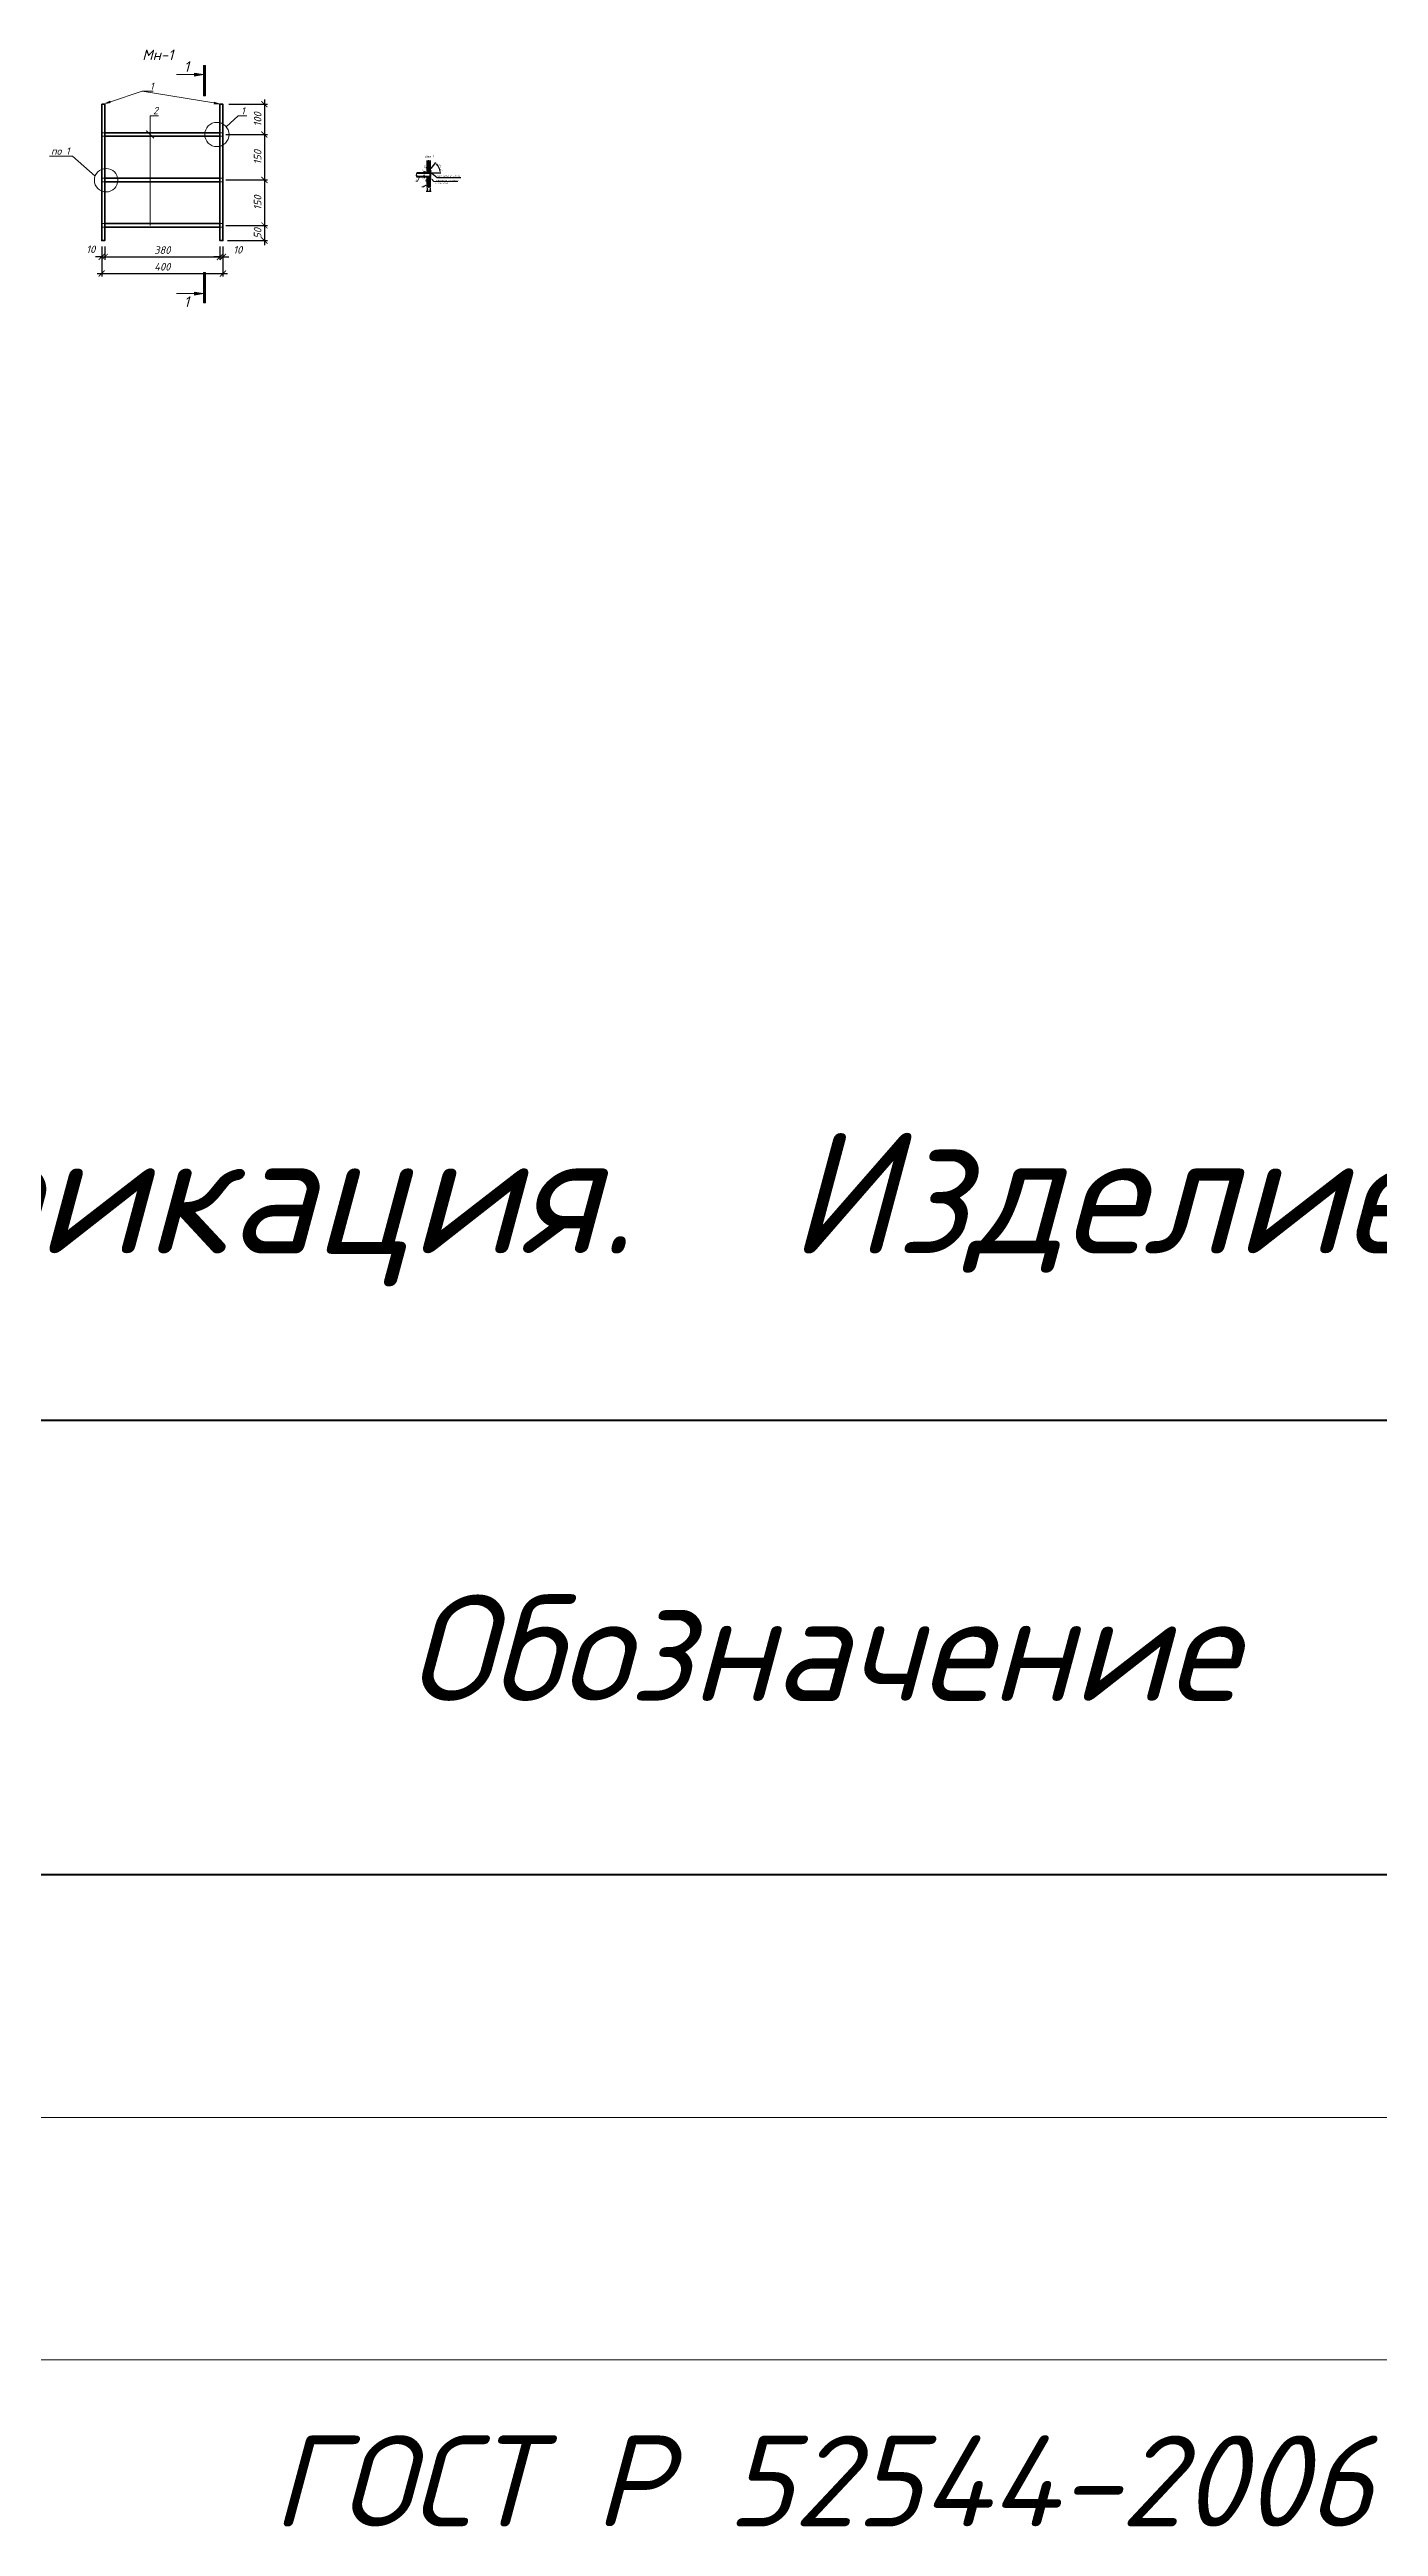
# Model space of a CAD drawing. Header units: millimetres. Extents: x 228418 to 313939, y -168000 to -150000.
# Drawn here: x 264605 to 268990, y -160510 to -152338 of the extents above; entities that cross this region are included whole.
import ezdxf
from ezdxf import colors
from ezdxf.entities.mleader import LeaderData, LeaderLine
from ezdxf.enums import TextEntityAlignment as Align
from ezdxf.math import Vec2, Vec3

# ---------------------------------------------------------------- set-up
doc = ezdxf.new("R2010")
doc.units = ezdxf.units.MM
doc.layers.get('0').update_dxf_attribs({"lineweight": 5})
doc.layers.get('Defpoints').update_dxf_attribs({"color": 1, "lineweight": 0})
for name, color, linetype, lineweight in [('#Dimensions', 7, 'Continuous', 9), ('k_ Арм. Каркасы', 1, 'Continuous', 35), ('k_ Арматура', 3, 'Continuous', 50), ('k_ Размеры', 7, 'Continuous', 15), ('k_ Рамка', 252, 'Continuous', 40), ('k_ Штриховка', 8, 'Continuous', 5), ('к_Сварка', 132, 'Continuous', 30)]:
    doc.layers.add(name, color=color, linetype=linetype, lineweight=lineweight)
doc.styles.get("Standard").update_dxf_attribs({"font": 'isocpeur.ttf'})
doc.styles.add('STEP PR', font='isocpeui.ttf')
doc.dimstyles.new('100!', dxfattribs={"dimscale": 100, "dimtxt": 2.5, "dimasz": 2, "dimexe": 1, "dimexo": 2, "dimgap": 0.7, "dimtad": 1, "dimdec": 4, "dimlfac": -1, "dimdsep": 46, "dimtxsty": 'Standard', "dimblk": 'ARCHTICK', "dimcen": 2, "dimdle": 1, "dimclrt": 1, "dimadec": 4, "dimazin": 0, "dimtfac": 1, "dimtdec": 4, "dimtofl": 0, "dimtmove": 1, "dimatfit": 3, "dimfxl": 1, "dimtolj": 1, "dimtzin": 0, "dimarcsym": 0})
doc.dimstyles.new('STEP PR', dxfattribs={"dimscale": 10, "dimtxt": 2.5, "dimasz": 2, "dimexe": 1, "dimexo": 2, "dimgap": 1, "dimtad": 1, "dimdec": 4, "dimlfac": -1, "dimtxsty": 'STEP PR', "dimblk": 'ARCHTICK', "dimcen": 2, "dimdle": 1.5, "dimclrt": 1, "dimadec": 0, "dimazin": 0, "dimtfac": 1, "dimtdec": 4, "dimtmove": 1, "dimatfit": 3, "dimldrblk": 'DOTSMALL', "dimfxl": 1, "dimtolj": 1, "dimtzin": 0, "dimarcsym": 0})

msp = doc.modelspace()

# ---------------------------------------------------------------- texts
at = {"layer": '#Dimensions', "lineweight": 13, "insert": (265920.68427, -152755.90223), "char_height": 5, "width": 94.8739161, "attachment_point": 5, "style": 'STEP PR'}
msp.add_mtext('ГОСТ 14098-91-T12-Рз ', dxfattribs=at)
at = {"color": 1, "insert": (265856.94222, -152692.25695), "char_height": 7, "attachment_point": 5, "style": 'STEP PR'}
msp.add_mtext('\\A1;узел 1', dxfattribs=at)
at = {"insert": (267154.57198, -160360.40385), "char_height": 300, "width": 6000, "attachment_point": 5, "style": 'STEP PR'}
msp.add_mtext('ГОСТ Р 52544-2006', dxfattribs=at)
at = {"layer": 'k_ Размеры', "insert": (264961.85403, -152355.87667), "char_height": 35, "attachment_point": 5, "style": 'STEP PR'}
msp.add_mtext('{\\fISOCPEUR|b1|i1|c204|p34;Мн-1}', dxfattribs=at)

# ---------------------------------------------------------------- blocks, each defined once
blk = doc.blocks.new('_None')
blk = doc.blocks.new('_ArchTick')
at = {"color": 0, "linetype": 'ByBlock', "const_width": 0.15}
blk.add_lwpolyline([(-0.5, -0.5), (0.5, 0.5)], dxfattribs=at)
blk = doc.blocks.new('*D52')
at = {"color": 0, "lineweight": -2, "transparency": 16777216}
for p, q in [((265850.7, -152728.9), (265846.7, -152728.9)), ((265850.7, -152739.1), (265850.7, -152726.9)), ((265850.7, -152728.9), (265852.7, -152728.9)), ((265852.7, -152739.1), (265852.7, -152726.9)), ((265852.7, -152728.9), (265856.7, -152728.9))]:
    blk.add_line(p, q, dxfattribs=at)
at = {"layer": 'Defpoints', "color": 0, "transparency": 16777216}
for p in [(265852.7, -152728.9), (265850.7, -152743.1), (265852.7, -152743.1)]:
    blk.add_point(p, dxfattribs=at)
at = {"color": 0, "lineweight": -2, "transparency": 16777216, "xscale": 4, "yscale": 4, "zscale": 4}
blk.add_blockref('_ArchTick', (265850.7, -152728.9), dxfattribs=at)
at = {"color": 0, "lineweight": -2, "transparency": 16777216, "xscale": 4, "yscale": 4, "zscale": 4, "rotation": 180}
blk.add_blockref('_ArchTick', (265852.7, -152728.9), dxfattribs=at)
at = {"color": 1, "transparency": 16777216, "insert": (265841.7, -152724.1), "char_height": 5, "attachment_point": 5, "style": 'STEP PR'}
blk.add_mtext('\\A1;2', dxfattribs=at)
blk = doc.blocks.new('_DotSmall')
at = {"color": 0, "linetype": 'ByBlock', "const_width": 0.5}
blk.add_lwpolyline([(-0.0625, 0, 1), (0.0625, 0, 1)], format="xyb", close=True, dxfattribs=at)
blk = doc.blocks.new('*D53')
at = {"color": 0, "lineweight": -2, "transparency": 16777216}
for p, q in [((265846.7, -152743.1), (265838.6, -152743.1)), ((265846.7, -152745.1), (265838.6, -152745.1)), ((265840.6, -152743.1), (265840.6, -152739.1)), ((265840.6, -152743.1), (265840.6, -152745.1)), ((265840.6, -152745.1), (265840.6, -152749.1))]:
    blk.add_line(p, q, dxfattribs=at)
at = {"layer": 'Defpoints', "color": 0, "transparency": 16777216}
for p in [(265840.6, -152745.1), (265850.7, -152743.1), (265850.7, -152745.1)]:
    blk.add_point(p, dxfattribs=at)
at = {"color": 0, "lineweight": -2, "transparency": 16777216, "xscale": 4, "yscale": 4, "zscale": 4}
for p, rotation in [((265840.6, -152743.1), 270), ((265840.6, -152745.1), 90)]:
    blk.add_blockref('_ArchTick', p, dxfattribs=dict(at, rotation=rotation))
at = {"color": 1, "transparency": 16777216, "insert": (265835.6, -152736.4), "char_height": 5, "attachment_point": 5, "rotation": 90, "style": 'STEP PR'}
blk.add_mtext('\\A1;2', dxfattribs=at)
blk = doc.blocks.new('*D54')
at = {"color": 0, "lineweight": -2, "transparency": 16777216}
for p, q in [((265850.7, -152772.6), (265846.7, -152772.6)), ((265850.7, -152763.1), (265850.7, -152774.6)), ((265850.7, -152772.6), (265852.7, -152772.6)), ((265852.7, -152768.6), (265852.7, -152770.6)), ((265852.7, -152772.6), (265856.7, -152772.6))]:
    blk.add_line(p, q, dxfattribs=at)
at = {"layer": 'Defpoints', "color": 0, "transparency": 16777216}
for p in [(265850.7, -152759.1), (265852.7, -152772.6), (265852.7, -152772.6)]:
    blk.add_point(p, dxfattribs=at)
at = {"color": 0, "lineweight": -2, "transparency": 16777216, "xscale": 4, "yscale": 4, "zscale": 4}
blk.add_blockref('_ArchTick', (265850.7, -152772.6), dxfattribs=at)
at = {"color": 0, "lineweight": -2, "transparency": 16777216, "xscale": 4, "yscale": 4, "zscale": 4, "rotation": 180}
blk.add_blockref('_ArchTick', (265852.7, -152772.6), dxfattribs=at)
at = {"color": 1, "transparency": 16777216, "insert": (265845.4, -152768.2), "char_height": 5, "attachment_point": 5, "style": 'STEP PR'}
blk.add_mtext('\\A1;2', dxfattribs=at)
blk = doc.blocks.new('*D55')
at = {"color": 0, "lineweight": -2, "transparency": 16777216}
for p, q in [((265846.7, -152757.1), (265838.6, -152757.1)), ((265846.7, -152759.1), (265838.6, -152759.1)), ((265840.6, -152757.1), (265840.6, -152753.1)), ((265840.6, -152757.1), (265840.6, -152759.1)), ((265840.6, -152759.1), (265840.6, -152763.1))]:
    blk.add_line(p, q, dxfattribs=at)
at = {"layer": 'Defpoints', "color": 0, "transparency": 16777216}
for p in [(265840.6, -152759.1), (265850.7, -152757.1), (265850.7, -152759.1)]:
    blk.add_point(p, dxfattribs=at)
at = {"color": 0, "lineweight": -2, "transparency": 16777216, "xscale": 4, "yscale": 4, "zscale": 4}
for p, rotation in [((265840.6, -152757.1), 270), ((265840.6, -152759.1), 90)]:
    blk.add_blockref('_ArchTick', p, dxfattribs=dict(at, rotation=rotation))
at = {"color": 1, "transparency": 16777216, "insert": (265835.9, -152765.5), "char_height": 5, "attachment_point": 5, "rotation": 90, "style": 'STEP PR'}
blk.add_mtext('\\A1;2', dxfattribs=at)
blk = doc.blocks.new('*D56')
at = {"color": 0, "lineweight": -2, "transparency": 16777216}
for p, q in [((265863.3, -152730.5), (265879.7, -152711)), ((265864.7, -152745.1), (265895.6, -152745.1))]:
    blk.add_line(p, q, dxfattribs=at)
blk.add_arc((265851, -152745.1), 42.5, 5.38922, 44.61078, dxfattribs=at)
at = {"color": 0, "transparency": 16777216}
for points in [[(265880.9, -152715.7), (265881.8, -152714.8), (265878.4, -152712.5)], [(265894.1, -152741.1), (265892.7, -152741.2), (265893.6, -152745.1)]]:
    blk.add_solid(points, dxfattribs=at)
at = {"layer": 'Defpoints', "color": 0, "transparency": 16777216}
for p in [(265860.7, -152733.6), (265891.8, -152732.9), (265816.8, -152745.1), (265852.7, -152743.1), (265860.7, -152745.1)]:
    blk.add_point(p, dxfattribs=at)
at = {"color": 1, "transparency": 16777216, "insert": (265893.7, -152725.2), "char_height": 5, "attachment_point": 5, "rotation": 295, "style": 'STEP PR'}
blk.add_mtext('\\A1;50° ±5°', dxfattribs=at)
blk = doc.blocks.new('*U30')
at = {"color": 0, "linetype": 'ByBlock', "lineweight": -2}
for p, q in [((2.75, 0), (3.0625, 1.25)), ((3.0625, 1.25), (3.6875, -1.25)), ((2.75, 0), (0, 0)), ((3.6875, -1.25), (4, 0)), ((6.75, 0), (4, 0))]:
    blk.add_line(p, q, dxfattribs=at)
blk = doc.blocks.new('*U28')
at = {"color": 0, "linetype": 'ByBlock', "lineweight": -2}
for p, q in [((2.75, 0), (3.0625, 1.25)), ((3.0625, 1.25), (3.6875, -1.25)), ((2.75, 0), (0, 0)), ((3.6875, -1.25), (4, 0)), ((6.75, 0), (4, 0))]:
    blk.add_line(p, q, dxfattribs=at)
blk = doc.blocks.new('*D57')
at = {"color": 0, "lineweight": -2, "transparency": 16777216}
for p, q in [((265847.7, -152805.2), (265863.7, -152805.2)), ((265850.7, -152795.9), (265850.7, -152807.2)), ((265860.7, -152795.9), (265860.7, -152807.2))]:
    blk.add_line(p, q, dxfattribs=at)
at = {"layer": 'Defpoints', "color": 0, "transparency": 16777216}
for p in [(265850.7, -152791.9), (265860.7, -152791.9), (265860.7, -152805.2)]:
    blk.add_point(p, dxfattribs=at)
at = {"color": 0, "lineweight": -2, "transparency": 16777216, "xscale": 4, "yscale": 4, "zscale": 4, "rotation": 180}
blk.add_blockref('_ArchTick', (265850.7, -152805.2), dxfattribs=at)
at = {"color": 0, "lineweight": -2, "transparency": 16777216, "xscale": 4, "yscale": 4, "zscale": 4}
blk.add_blockref('_ArchTick', (265860.7, -152805.2), dxfattribs=at)
at = {"color": 1, "transparency": 16777216, "insert": (265855.7, -152800.7), "char_height": 5, "attachment_point": 5, "style": 'STEP PR'}
blk.add_mtext('\\A1;10', dxfattribs=at)
blk = doc.blocks.new('*D65')
at = {"color": 0, "lineweight": -2, "transparency": 16777216}
for p, q in [((264776.7, -153022.6), (264756.7, -153022.6)), ((264776.7, -152988.6), (264776.7, -153032.6)), ((264776.7, -153022.6), (264786.7, -153022.6)), ((264786.7, -152988.6), (264786.7, -153032.6)), ((264786.7, -153022.6), (264806.7, -153022.6))]:
    blk.add_line(p, q, dxfattribs=at)
at = {"layer": 'Defpoints', "color": 0, "transparency": 16777216}
for p in [(264776.7, -152968.6), (264786.7, -152968.6), (264786.7, -153022.6)]:
    blk.add_point(p, dxfattribs=at)
at = {"color": 0, "lineweight": -2, "transparency": 16777216, "xscale": 20, "yscale": 20, "zscale": 20}
blk.add_blockref('_ArchTick', (264776.7, -153022.6), dxfattribs=at)
at = {"color": 0, "lineweight": -2, "transparency": 16777216, "xscale": 20, "yscale": 20, "zscale": 20, "rotation": 180}
blk.add_blockref('_ArchTick', (264786.7, -153022.6), dxfattribs=at)
at = {"color": 1, "transparency": 16777216, "insert": (264740.6, -152997.7), "char_height": 25, "attachment_point": 5, "style": 'STEP PR'}
blk.add_mtext('\\A1;10', dxfattribs=at)
blk = doc.blocks.new('*D66')
at = {"color": 0, "lineweight": -2, "transparency": 16777216}
for p, q in [((264771.7, -153022.6), (265181.7, -153022.6)), ((264786.7, -152988.6), (264786.7, -153032.6)), ((265166.7, -152988.6), (265166.7, -153032.6))]:
    blk.add_line(p, q, dxfattribs=at)
at = {"layer": 'Defpoints', "color": 0, "transparency": 16777216}
for p in [(264786.7, -152968.6), (265166.7, -152968.6), (265166.7, -153022.6)]:
    blk.add_point(p, dxfattribs=at)
at = {"color": 0, "lineweight": -2, "transparency": 16777216, "xscale": 20, "yscale": 20, "zscale": 20, "rotation": 180}
blk.add_blockref('_ArchTick', (264786.7, -153022.6), dxfattribs=at)
at = {"color": 0, "lineweight": -2, "transparency": 16777216, "xscale": 20, "yscale": 20, "zscale": 20}
blk.add_blockref('_ArchTick', (265166.7, -153022.6), dxfattribs=at)
at = {"color": 1, "transparency": 16777216, "insert": (264976.7, -153000.1), "char_height": 25, "attachment_point": 5, "style": 'STEP PR'}
blk.add_mtext('\\A1;380', dxfattribs=at)
blk = doc.blocks.new('*D67')
at = {"color": 0, "lineweight": -2, "transparency": 16777216}
for p, q in [((265166.7, -153022.6), (265146.7, -153022.6)), ((265166.7, -152988.6), (265166.7, -153032.6)), ((265166.7, -153022.6), (265176.7, -153022.6)), ((265176.7, -152988.6), (265176.7, -153032.6)), ((265176.7, -153022.6), (265196.7, -153022.6))]:
    blk.add_line(p, q, dxfattribs=at)
at = {"layer": 'Defpoints', "color": 0, "transparency": 16777216}
for p in [(265166.7, -152968.6), (265176.7, -152968.6), (265176.7, -153022.6)]:
    blk.add_point(p, dxfattribs=at)
at = {"color": 0, "lineweight": -2, "transparency": 16777216, "xscale": 20, "yscale": 20, "zscale": 20}
blk.add_blockref('_ArchTick', (265166.7, -153022.6), dxfattribs=at)
at = {"color": 0, "lineweight": -2, "transparency": 16777216, "xscale": 20, "yscale": 20, "zscale": 20, "rotation": 180}
blk.add_blockref('_ArchTick', (265176.7, -153022.6), dxfattribs=at)
at = {"color": 1, "transparency": 16777216, "insert": (265225.7, -152999.1), "char_height": 25, "attachment_point": 5, "style": 'STEP PR'}
blk.add_mtext('\\A1;10', dxfattribs=at)
blk = doc.blocks.new('*D68')
at = {"color": 0, "lineweight": -2, "transparency": 16777216}
for p, q in [((265196.7, -152518.6), (265323.6, -152518.6)), ((265313.6, -152503.6), (265313.6, -152633.6)), ((265186.7, -152618.6), (265323.6, -152618.6))]:
    blk.add_line(p, q, dxfattribs=at)
at = {"layer": 'Defpoints', "color": 0, "transparency": 16777216}
for p in [(265176.7, -152518.6), (265166.7, -152618.6), (265313.6, -152618.6)]:
    blk.add_point(p, dxfattribs=at)
at = {"color": 0, "lineweight": -2, "transparency": 16777216, "xscale": 20, "yscale": 20, "zscale": 20}
for p, rotation in [((265313.6, -152518.6), 90), ((265313.6, -152618.6), 270)]:
    blk.add_blockref('_ArchTick', p, dxfattribs=dict(at, rotation=rotation))
at = {"color": 1, "transparency": 16777216, "insert": (265291.1, -152568.6), "char_height": 25, "attachment_point": 5, "rotation": 90, "style": 'STEP PR'}
blk.add_mtext('\\A1;100', dxfattribs=at)
blk = doc.blocks.new('*D69')
at = {"color": 0, "lineweight": -2, "transparency": 16777216}
for p, q in [((265186.7, -152618.6), (265323.6, -152618.6)), ((265313.6, -152603.6), (265313.6, -152783.6)), ((265186.7, -152768.6), (265323.6, -152768.6))]:
    blk.add_line(p, q, dxfattribs=at)
at = {"layer": 'Defpoints', "color": 0, "transparency": 16777216}
for p in [(265166.7, -152618.6), (265166.7, -152768.6), (265313.6, -152768.6)]:
    blk.add_point(p, dxfattribs=at)
at = {"color": 0, "lineweight": -2, "transparency": 16777216, "xscale": 20, "yscale": 20, "zscale": 20}
for p, rotation in [((265313.6, -152618.6), 90), ((265313.6, -152768.6), 270)]:
    blk.add_blockref('_ArchTick', p, dxfattribs=dict(at, rotation=rotation))
at = {"color": 1, "transparency": 16777216, "insert": (265291.1, -152693.6), "char_height": 25, "attachment_point": 5, "rotation": 90, "style": 'STEP PR'}
blk.add_mtext('\\A1;150', dxfattribs=at)
blk = doc.blocks.new('*D70')
at = {"color": 0, "lineweight": -2, "transparency": 16777216}
for p, q in [((265186.7, -152768.6), (265323.6, -152768.6)), ((265313.6, -152753.6), (265313.6, -152933.6)), ((265186.7, -152918.6), (265323.6, -152918.6))]:
    blk.add_line(p, q, dxfattribs=at)
at = {"layer": 'Defpoints', "color": 0, "transparency": 16777216}
for p in [(265166.7, -152768.6), (265166.7, -152918.6), (265313.6, -152918.6)]:
    blk.add_point(p, dxfattribs=at)
at = {"color": 0, "lineweight": -2, "transparency": 16777216, "xscale": 20, "yscale": 20, "zscale": 20}
for p, rotation in [((265313.6, -152768.6), 90), ((265313.6, -152918.6), 270)]:
    blk.add_blockref('_ArchTick', p, dxfattribs=dict(at, rotation=rotation))
at = {"color": 1, "transparency": 16777216, "insert": (265291.1, -152843.6), "char_height": 25, "attachment_point": 5, "rotation": 90, "style": 'STEP PR'}
blk.add_mtext('\\A1;150', dxfattribs=at)
blk = doc.blocks.new('*D71')
at = {"color": 0, "lineweight": -2, "transparency": 16777216}
for p, q in [((265186.7, -152918.6), (265323.6, -152918.6)), ((265191.7, -152968.6), (265323.6, -152968.6)), ((265313.6, -152903.6), (265313.6, -152983.6))]:
    blk.add_line(p, q, dxfattribs=at)
at = {"layer": 'Defpoints', "color": 0, "transparency": 16777216}
for p in [(265166.7, -152918.6), (265171.7, -152968.6), (265313.6, -152968.6)]:
    blk.add_point(p, dxfattribs=at)
at = {"color": 0, "lineweight": -2, "transparency": 16777216, "xscale": 20, "yscale": 20, "zscale": 20}
for p, rotation in [((265313.6, -152918.6), 90), ((265313.6, -152968.6), 270)]:
    blk.add_blockref('_ArchTick', p, dxfattribs=dict(at, rotation=rotation))
at = {"color": 1, "transparency": 16777216, "insert": (265291.1, -152944.8), "char_height": 25, "attachment_point": 5, "rotation": 90, "style": 'STEP PR'}
blk.add_mtext('\\A1;50', dxfattribs=at)
blk = doc.blocks.new('*D72')
at = {"color": 0, "lineweight": -2, "transparency": 16777216}
for p, q in [((264776.7, -152988.6), (264776.7, -153087.6)), ((265176.7, -152988.6), (265176.7, -153087.6)), ((264761.7, -153077.6), (265191.7, -153077.6))]:
    blk.add_line(p, q, dxfattribs=at)
at = {"layer": 'Defpoints', "color": 0, "transparency": 16777216}
for p in [(264776.7, -152968.6), (265176.7, -152968.6), (265176.7, -153077.6)]:
    blk.add_point(p, dxfattribs=at)
at = {"color": 0, "lineweight": -2, "transparency": 16777216, "xscale": 20, "yscale": 20, "zscale": 20, "rotation": 180}
blk.add_blockref('_ArchTick', (264776.7, -153077.6), dxfattribs=at)
at = {"color": 0, "lineweight": -2, "transparency": 16777216, "xscale": 20, "yscale": 20, "zscale": 20}
blk.add_blockref('_ArchTick', (265176.7, -153077.6), dxfattribs=at)
at = {"color": 1, "transparency": 16777216, "insert": (264976.7, -153055.1), "char_height": 25, "attachment_point": 5, "style": 'STEP PR'}
blk.add_mtext('\\A1;400', dxfattribs=at)
blk = doc.blocks.new('Разрез')
at = {"linetype": 'ByBlock', "ltscale": 100}
h = blk.add_hatch(color=256, dxfattribs=at)
h.dxf.hatch_style = 1
h.paths.add_polyline_path([(-35, 0), (35, 0), (35, 1000), (-35, 1000)])
h = blk.add_hatch(color=256, dxfattribs=at)
h.dxf.hatch_style = 1
h.paths.add_polyline_path([(-335, 750), (-335, 700), (-335, 650), (-35, 700)])
for p, q in [((35, 1000), (-35, 1000)), ((-35, 1000), (-35, 0)), ((35, 0), (35, 1000)), ((-335, 750), (-335, 700)), ((-35, 700), (-335, 750)), ((-35, 700), (-335, 650)), ((-335, 650), (-335, 700)), ((-35, 0), (35, 0))]:
    blk.add_line(p, q, dxfattribs=at)
at = {"linetype": 'ByBlock', "ltscale": 100, "extrusion": (0, 1, 0), "elevation": 700}
blk.add_lwpolyline([(925, 0), (335, 0)], dxfattribs=at)
at = {"ltscale": 100, "style": 'STEP PR'}
blk.add_attdef('Nv', text='', height=350, dxfattribs=at).set_placement((-503, 790), align=Align.RIGHT)
blk = doc.blocks.new('*U49')
at = {"linetype": 'ByBlock', "ltscale": 100}
h = blk.add_hatch(color=256, dxfattribs=at)
h.dxf.hatch_style = 1
h.paths.add_polyline_path([(-35, -1000), (35, -1000), (35, 0), (-35, 0)])
h = blk.add_hatch(color=256, dxfattribs=at)
h.dxf.hatch_style = 1
h.paths.add_polyline_path([(-335, -750), (-335, -700), (-335, -650), (-35, -700)])
for p, q in [((-35, -1000), (-35, 0)), ((-35, 0), (35, 0)), ((35, 0), (35, -1000)), ((-35, -700), (-335, -650)), ((-335, -650), (-335, -700)), ((-335, -750), (-335, -700)), ((-35, -700), (-335, -750)), ((35, -1000), (-35, -1000))]:
    blk.add_line(p, q, dxfattribs=at)
at = {"linetype": 'ByBlock', "ltscale": 100, "extrusion": (0, -1, 0), "elevation": 700}
blk.add_lwpolyline([(-925, 0), (-335, 0)], dxfattribs=at)
at = {"ltscale": 100, "style": 'STEP PR'}
blk.add_attdef('Nv', text='', height=350, dxfattribs=at).set_placement((-503, -1140), align=Align.RIGHT)
blk = doc.blocks.new('*U18')
for p, q in [((-18500, -1500), (0, -1500)), ((-18500, -3000), (-18500, -1500)), ((-17000, -3000), (-17000, -1500)), ((-11000, -3000), (-11000, -1500)), ((-5000, -3000), (-5000, -1500)), ((-3500, -3000), (-3500, -1500)), ((-2000, -3000), (-2000, -1500)), ((0, -1500), (0, -3000)), ((0, -3000), (-18500, -3000)), ((-18500, -5400), (-18500, -3000)), ((-17000, -5400), (-17000, -3000)), ((-11000, -5400), (-11000, -3000)), ((-5000, -5400), (-5000, -3000)), ((-3500, -5400), (-3500, -3000)), ((-2000, -5400), (-2000, -3000)), ((0, -5400), (0, -3000))]:
    blk.add_line(p, q)
at = {"color": 8, "lineweight": 20}
for p, q in [((0, -3800), (-18500, -3800)), ((0, -4600), (-18500, -4600)), ((0, -5400), (-18500, -5400))]:
    blk.add_line(p, q, dxfattribs=at)
at = {"style": 'STEP PR'}
for s, p in [('Приме-', (-1000, -2021.2)), ('Масса', (-2750, -2021.2)), ('Поз.', (-17750, -2250)), ('Обозначение', (-14000, -2250)), ('Наименование', (-7750, -2250)), ('Кол.', (-4250, -2250)), ('ед.,кг', (-2750, -2613.4)), ('чание', (-1073.2, -2621.9))]:
    blk.add_text(s, height=350, dxfattribs=at).set_placement(p, align=Align.MIDDLE)
at = {"style": 'STEP PR', "flags": 8}
blk.add_attdef('СПЕЦИФИКАЦИЯ', (-18462.6, -949.7), '', height=400, dxfattribs=at)

# ---------------------------------------------------------------- dimensions: what is measured, and where the dimension line sits
for base, p1, p2, picture, middle in [((265313.58464, -152618.63545), (265176.71903, -152518.63545), (265166.71903, -152618.63545), '*D68', (265291.08464, -152568.63545)), ((265313.58464, -152768.63545), (265166.71903, -152618.63545), (265166.71903, -152768.63545), '*D69', (265291.08464, -152693.63545)), ((265313.58464, -152918.63545), (265166.71903, -152768.63545), (265166.71903, -152918.63545), '*D70', (265291.08464, -152843.63545))]:
    dim = msp.add_linear_dim(base=base, p1=p1, p2=p2, angle=90, dimstyle='STEP PR')
    dim.commit()
    dim.dimension.update_dxf_attribs({"geometry": picture, "text_midpoint": middle})
dim = msp.add_angular_dim_2l(base=(265891.79339, -152732.92995), line1=((265816.75307, -152745.13109), (265860.71692, -152745.13109)), line2=((265852.71692, -152743.13109), (265860.71692, -152733.59707)), text='<> ±5°', dimstyle='STEP PR', override={"dimscale": 2, "dimsah": 1})
dim.commit()
dim.dimension.update_dxf_attribs({"geometry": '*D56', "text_midpoint": (265893.67485, -152725.24954)})
for base, p1, p2, picture, middle in [((265840.63261, -152745.13109), (265850.71692, -152743.13109), (265850.71692, -152745.13109), '*D53', (265840.09246, -152736.36108)), ((265840.63261, -152759.13109), (265850.71692, -152757.13109), (265850.71692, -152759.13109), '*D55', (265840.39413, -152765.50316))]:
    dim = msp.add_linear_dim(base=base, p1=p1, p2=p2, angle=90, dimstyle='STEP PR', override={"dimscale": 2})
    dim.commit()
    dim.dimension.update_dxf_attribs({"geometry": picture, "text_midpoint": middle, "dimtype": 160})
for base, p1, p2, picture, middle in [((265852.71692, -152728.89185), (265850.71692, -152743.13109), (265852.71692, -152743.13109), '*D52', (265841.65152, -152728.61752)), ((265852.71692, -152772.60281), (265850.71692, -152759.13109), (265852.71692, -152772.60281), '*D54', (265845.39207, -152772.7126))]:
    dim = msp.add_linear_dim(base=base, p1=p1, p2=p2, dimstyle='STEP PR', override={"dimscale": 2})
    dim.commit()
    dim.dimension.update_dxf_attribs({"geometry": picture, "text_midpoint": middle, "dimtype": 160})
dim = msp.add_linear_dim(base=(265860.71692, -152805.16847), p1=(265850.71692, -152791.88592), p2=(265860.71692, -152791.88592), dimstyle='STEP PR', override={"dimscale": 2})
dim.commit()
dim.dimension.update_dxf_attribs({"geometry": '*D57', "text_midpoint": (265855.71692, -152800.66847)})
for base, p1, p2, picture, middle in [((264786.71903, -153022.63194), (264776.71903, -152968.63545), (264786.71903, -152968.63545), '*D65', (264740.60968, -153020.17992)), ((265176.71903, -153022.63194), (265166.71903, -152968.63545), (265176.71903, -152968.63545), '*D67', (265225.71576, -153021.57981))]:
    dim = msp.add_linear_dim(base=base, p1=p1, p2=p2, dimstyle='STEP PR')
    dim.commit()
    dim.dimension.update_dxf_attribs({"geometry": picture, "text_midpoint": middle, "dimtype": 160})
for base, p1, p2, picture, middle in [((265176.71903, -153077.58862), (264776.71903, -152968.63545), (265176.71903, -152968.63545), '*D72', (264976.71903, -153055.08862)), ((265166.71903, -153022.63194), (264786.71903, -152968.63545), (265166.71903, -152968.63545), '*D66', (264976.71903, -153000.13194))]:
    dim = msp.add_linear_dim(base=base, p1=p1, p2=p2, dimstyle='STEP PR')
    dim.commit()
    dim.dimension.update_dxf_attribs({"geometry": picture, "text_midpoint": middle})
dim = msp.add_linear_dim(base=(265313.58464, -152968.63545), p1=(265166.71903, -152918.63545), p2=(265171.71903, -152968.63545), angle=90, dimstyle='STEP PR')
dim.commit()
dim.dimension.update_dxf_attribs({"geometry": '*D71', "text_midpoint": (265313.58464, -152944.81738), "dimtype": 160})

# ---------------------------------------------------------------- hatches: boundary and pattern name
at = {"layer": 'k_ Штриховка', "true_color": 0x6b6b6b}
h = msp.add_hatch(dxfattribs=at)
h.set_pattern_fill('ANSI31', color=251, scale=0.5)
h.set_pattern_definition([(45, (29169.6773, 0), (-1.122532015, 1.122532015), [])])
h.paths.add_polyline_path([(265860.71692, -152705.46515), (265856.96692, -152705.46515), (265856.34192, -152707.96515), (265855.09192, -152702.96515), (265854.46692, -152705.46515), (265850.71692, -152705.46515), (265850.71692, -152743.13109), (265852.71692, -152743.13109), (265860.71692, -152733.59707)])
h.paths.add_polyline_path([(265860.71692, -152768.66512), (265852.71692, -152759.13109), (265850.71692, -152759.13109), (265850.71692, -152791.88592), (265854.46692, -152791.88592), (265855.09192, -152789.38592), (265856.34192, -152794.38592), (265856.96692, -152791.88592), (265860.71692, -152791.88592)])
h = msp.add_hatch(dxfattribs=at)
h.set_pattern_fill('DOTS', color=251, scale=0.5)
h.set_pattern_definition([(0, (29169.6773, 0), (0.396875, 0.79375), [0, -0.79375])])
edge = h.paths.add_edge_path()
edge.add_spline(control_points=[(265860.71692, -152745.13109), (265861.58506, -152743.27078), (265863.37195, -152739.44164), (265861.61849, -152735.58171), (265860.71692, -152733.59707)], knot_values=[0, 0, 0, 0, 5.8614669012, 12.0647765025, 12.0647765025, 12.0647765025, 12.0647765025], degree=3, periodic=0)
edge.add_line((265860.71692, -152733.59707), (265852.71692, -152743.13109))
edge.add_line((265852.71692, -152743.13109), (265852.71692, -152745.13109))
edge.add_line((265852.71692, -152745.13109), (265860.71692, -152745.13109))
edge = h.paths.add_edge_path()
edge.add_spline(control_points=[(265860.71692, -152768.66512), (265861.61849, -152766.68048), (265863.37195, -152762.82055), (265861.58506, -152758.99141), (265860.71692, -152757.13109)], knot_values=[0, 0, 0, 0, 6.2033096013, 12.0647765025, 12.0647765025, 12.0647765025, 12.0647765025], degree=3, periodic=0)
edge.add_line((265860.71692, -152757.13109), (265852.71692, -152757.13109))
edge.add_line((265852.71692, -152757.13109), (265852.71692, -152759.13109))
edge.add_line((265852.71692, -152759.13109), (265860.71692, -152768.66512))

# ---------------------------------------------------------------- linework, layer by layer
for points in [[(264786.71903, -152612.63545), (264776.71903, -152612.63545)], [(264786.71903, -152624.63545), (264776.71903, -152624.63545)], [(265166.71903, -152612.63545), (265176.71903, -152612.63545)], [(265166.71903, -152624.63545), (265176.71903, -152624.63545)], [(264786.71903, -152762.63545), (264776.71903, -152762.63545)], [(264786.71903, -152774.63545), (264776.71903, -152774.63545)], [(265166.71903, -152762.63545), (265176.71903, -152762.63545)], [(265166.71903, -152774.63545), (265176.71903, -152774.63545)], [(265850.71692, -152743.13109), (265850.71692, -152745.13109)], [(265850.71692, -152757.13109), (265850.71692, -152759.13109)], [(264786.71903, -152912.63545), (264776.71903, -152912.63545)], [(264786.71903, -152924.63545), (264776.71903, -152924.63545)], [(265166.71903, -152912.63545), (265176.71903, -152912.63545)], [(265166.71903, -152924.63545), (265176.71903, -152924.63545)]]:
    msp.add_lwpolyline(points)
for points, knots in [([(265815.67565, -152751.20804), (265814.90019, -152752.37999), (265814.40214, -152754.33688), (265815.32309, -152755.6832), (265815.69086, -152757.20288), (265815.69064, -152757.22797)], [0, 0, 0, 0, 3.6201016644, 6.4324577887, 6.5076108841, 6.5076108841, 6.5076108841, 6.5076108841]), ([(265816.75307, -152745.13109), (265816.00901, -152746.50183), (265814.58336, -152749.12821), (265816.30342, -152752.47031), (265817.21333, -152754.5806), (265815.89951, -152757.15891), (265815.69064, -152757.15281)], [0, 0, 0, 0, 4.282091908, 8.204614529, 12.4310550672, 13.0216912554, 13.0216912554, 13.0216912554, 13.0216912554])]:
    msp.add_open_spline(points, degree=3, knots=knots)
at = {"layer": 'k_ Арм. Каркасы'}
for points in [[(264776.71903, -152518.63545), (264776.71903, -152968.63545), (264786.71903, -152968.63545), (264786.71903, -152518.63545), (264776.71903, -152518.63545)], [(265166.71903, -152518.63545), (265166.71903, -152968.63545), (265176.71903, -152968.63545), (265176.71903, -152518.63545), (265166.71903, -152518.63545)]]:
    msp.add_lwpolyline(points, close=True, dxfattribs=at)
for points in [[(264786.71903, -152612.63545), (265166.71903, -152612.63545)], [(264786.71903, -152624.63545), (265166.71903, -152624.63545)], [(265850.71692, -152705.46515), (265850.71692, -152743.13109)], [(265852.71692, -152743.13109), (265860.71692, -152733.59707)], [(265860.71692, -152733.59707), (265860.71692, -152705.46515)], [(264786.71903, -152762.63545), (265166.71903, -152762.63545)], [(264786.71903, -152774.63545), (265166.71903, -152774.63545)], [(265850.71692, -152743.13109), (265852.71692, -152743.13109)], [(265850.71692, -152759.13109), (265850.71692, -152791.88592)], [(265850.71692, -152759.13109), (265852.71692, -152759.13109)], [(265852.71692, -152759.13109), (265860.71692, -152768.66512)], [(265860.71692, -152791.88592), (265860.71692, -152768.66512)], [(264786.71903, -152912.63545), (265166.71903, -152912.63545)], [(264786.71903, -152924.63545), (265166.71903, -152924.63545)]]:
    msp.add_lwpolyline(points, dxfattribs=at)
at = {"layer": 'k_ Арматура'}
for points in [[(265815.79014, -152757.13109), (265860.71692, -152757.13109)], [(265816.75307, -152745.13109), (265860.71692, -152745.13109)], [(265860.71692, -152745.13109), (265860.71692, -152757.13109)]]:
    msp.add_lwpolyline(points, dxfattribs=at)
at = {"layer": 'k_ Размеры'}
for centre, radius in [((265156.71903, -152618.63545), 40.06192), ((264791.2946, -152769.35355), 38.72814)]:
    msp.add_circle(centre, radius, dxfattribs=at)
at = {"layer": 'к_Сварка'}
for points in [[(265852.71692, -152743.13109), (265852.71692, -152745.13109)], [(265852.71692, -152759.13109), (265852.71692, -152757.13109)]]:
    msp.add_lwpolyline(points, dxfattribs=at)
for points in [[(265860.71692, -152733.59707), (265862.48568, -152739.54287), (265860.71692, -152745.13109)], [(265860.71692, -152768.66512), (265862.48568, -152762.71932), (265860.71692, -152757.13109)]]:
    msp.add_spline(points, degree=3, dxfattribs=at)

# ---------------------------------------------------------------- block references
at = {"xscale": 0.1, "yscale": 0.1, "zscale": 0.1}
for name, p in [('Разрез', (265115.85262, -152490.87673)), ('*U49', (265115.85262, -153073.78277))]:
    msp.add_blockref(name, p, dxfattribs=at).add_auto_attribs({'Nv': '1'})
at = {"xscale": 2, "yscale": 2, "zscale": 2}
for name, p in [('*U30', (265848.96692, -152705.46515)), ('*U28', (265848.96692, -152791.88592))]:
    msp.add_blockref(name, p, dxfattribs=at)
at = {"layer": 'k_ Рамка'}
ref = msp.add_blockref('*U18', (281154.57198, -155360.66521), dxfattribs=at)
ref.add_attrib('СПЕЦИФИКАЦИЯ', 'Спецификация.  Изделие закладное Мн-1', (262691.96627, -156310.40041), dxfattribs={"layer": '0', "height": 400, "style": 'STEP PR'})

msp.set_redraw_order([(e.dxf.handle, doc.entitydb.next_handle()) for e in msp.query("TEXT MTEXT ATTDEF DIMENSION ARC_DIMENSION")])  # texts and dimensions are drawn at this point

# ---------------------------------------------------------------- leaders
at = {"layer": '#Dimensions', "lineweight": 13}
msp.add_leader([(265861.49636, -152743.40794), (265884.02842, -152760.75513), (265962.14947, -152760.75513)], dimstyle='100!', override={"dimscale": 2, "dimasz": 3, "dimrnd": 5}, dxfattribs=at)
ml = msp.add_multileader_mtext('Standard', dxfattribs=at)
ml.set_content('\\A1;2', color=256, style='STEP PR')
ml.set_leader_properties(color=256, linetype='ByLayer', lineweight=-1)
ml.build(insert=Vec2(0, 0))
ml.multileader.update_dxf_attribs({"text_left_attachment_type": 6, "text_right_attachment_type": 6, "dogleg_length": 0, "arrow_head_size": 5, "scale": 0.02})
ctx = ml.context
ctx.base_point, ctx.scale, ctx.char_height, ctx.arrow_head_size, ctx.plane_origin = Vec3(265811.18948, -152772.68859), 0.02, 4.8, 5, Vec3(273846.10808, -160435.17362)
ctx.left_attachment, ctx.right_attachment = 6, 6
notes = []
notes.append((ctx, [(1, (1, 1, 0), (265818.59676, -152772.68859), (-1, 0), 0, [(1, [(265826.32846, -152757.13109)], 0, [])])]))
ctx.mtext.insert, ctx.mtext.rotation, ctx.mtext.flow_direction = Vec3(265813.18948, -152766.92859), 6.2831853072, 5
ml = msp.add_multileader_mtext('Standard', dxfattribs=at)
ml.set_content('\\A1;1', color=256, style='STEP PR')
ml.set_leader_properties(color=256, linetype='ByLayer', lineweight=-1)
ml.build(insert=Vec2(0, 0))
ml.multileader.update_dxf_attribs({"text_left_attachment_type": 6, "text_right_attachment_type": 6, "dogleg_length": 0, "arrow_head_size": 5, "scale": 0.02})
ctx = ml.context
ctx.base_point, ctx.scale, ctx.char_height, ctx.arrow_head_size, ctx.plane_origin = Vec3(265832.90734, -152790.93983), 0.02, 4.8, 5, Vec3(273866.16048, -160453.42486)
ctx.left_attachment, ctx.right_attachment = 6, 6
notes.append((ctx, [(1, (1, 1, 0), (265838.64916, -152790.93983), (-1, 0), 0, [(1, [(265850.71692, -152783.60587)], 0, [])])]))
ctx.mtext.insert, ctx.mtext.rotation, ctx.mtext.flow_direction = Vec3(265834.90734, -152785.17983), 6.2831853072, 5
ml = msp.add_multileader_mtext('Standard', dxfattribs=at)
ml.set_content('\\A1; Зачищается заподлицо\\P с пластиной', color=256, style='STEP PR')
ml.set_leader_properties(color=256, linetype='ByLayer', lineweight=-1)
ml.build(insert=Vec2(0, 0))
ml.multileader.update_dxf_attribs({"text_left_attachment_type": 6, "text_right_attachment_type": 6, "dogleg_length": 0, "arrow_head_size": 5, "scale": 0.02})
ctx = ml.context
ctx.base_point, ctx.scale, ctx.char_height, ctx.arrow_head_size, ctx.plane_origin = Vec3(265872.6872, -152773.37932), 0.02, 4.8, 5, Vec3(273971.35834, -160429.80014)
ctx.left_attachment, ctx.right_attachment = 6, 6
notes.append((ctx, [(0, (1, 1, 0), (265872.6872, -152773.37932), (1, 0), 0, [(1, [(265862.4863, -152762.89436)], 0, [])])]))
ctx.mtext.insert, ctx.mtext.rotation, ctx.mtext.flow_direction = Vec3(265874.6872, -152767.61932), 6.2831853072, 5
at = {"layer": 'k_ Размеры'}
ml = msp.add_multileader_mtext('Standard', dxfattribs=at)
ml.set_content('\\A1; 1', color=256, style='STEP PR')
ml.set_leader_properties(color=256, linetype='ByLayer', lineweight=-1)
ml.build(insert=Vec2(0, 0))
ml.multileader.update_dxf_attribs({"text_left_attachment_type": 6, "text_right_attachment_type": 6, "dogleg_length": 0, "arrow_head_size": 25, "scale": 0.1})
ctx = ml.context
ctx.base_point, ctx.scale, ctx.char_height, ctx.arrow_head_size, ctx.landing_gap_size, ctx.plane_origin = Vec3(264910.74339, -152476.20114), 0.1, 24, 25, 10, Vec3(272890.59108, -160185.54122)
ctx.left_attachment, ctx.right_attachment = 6, 6
notes.append((ctx, [(0, (1, 1, 0), (264910.74339, -152476.20114), (1, 0), 0, [(2, [(265171.71903, -152518.63545)], 0, []), (1, [(264781.71903, -152518.63545)], 0, [])])]))
ctx.mtext.insert, ctx.mtext.rotation, ctx.mtext.flow_direction = Vec3(264920.74339, -152447.40114), 6.2831853072, 5
ml = msp.add_multileader_mtext('Standard', dxfattribs=at)
ml.set_content('\\A1;2', color=256, style='STEP PR')
ml.set_leader_properties(color=256, linetype='ByLayer', lineweight=-1)
ml.set_arrow_properties(name='ARCHTICK')
ml.build(insert=Vec2(0, 0))
ml.multileader.update_dxf_attribs({"text_left_attachment_type": 6, "text_right_attachment_type": 6, "dogleg_length": 0, "arrow_head_size": 25, "scale": 0.1})
ctx = ml.context
ctx.base_point, ctx.scale, ctx.char_height, ctx.arrow_head_size, ctx.landing_gap_size, ctx.plane_origin = Vec3(264936.19243, -152556.5707), 0.1, 24, 25, 10, Vec3(271464.92049, -161966.81262)
ctx.left_attachment, ctx.right_attachment = 6, 6
notes.append((ctx, [(0, (1, 1, 0), (264936.19243, -152556.5707), (1, 0), 0, [(0, [(264936.19243, -152618.63545), (264936.19243, -152768.63545), (264936.19243, -152918.63545)], 0, [])])]))
ctx.mtext.insert, ctx.mtext.rotation, ctx.mtext.flow_direction = Vec3(264946.19243, -152527.7707), 6.2831853072, 5
ml = msp.add_multileader_mtext('Standard', dxfattribs=at)
ml.set_content('\\A1;1', color=256, style='STEP PR')
ml.set_leader_properties(color=256, linetype='ByLayer', lineweight=-1)
ml.set_arrow_properties(name='NONE')
ml.build(insert=Vec2(0, 0))
ml.multileader.update_dxf_attribs({"text_left_attachment_type": 6, "text_right_attachment_type": 6, "dogleg_length": 0, "arrow_head_size": 24, "scale": 0.1})
ctx = ml.context
ctx.base_point, ctx.scale, ctx.char_height, ctx.arrow_head_size, ctx.landing_gap_size, ctx.plane_origin = Vec3(265226.72103, -152557.41094), 0.1, 24, 24, 10, Vec3(270781.60042, -165438.26748)
ctx.left_attachment, ctx.right_attachment = 6, 6
notes.append((ctx, [(0, (1, 1, 0), (265226.72103, -152557.41094), (1, 0), 0, [(0, [(265187.5858, -152593.09725)], 0, [])])]))
ctx.mtext.insert, ctx.mtext.rotation, ctx.mtext.flow_direction = Vec3(265236.72103, -152528.61094), 6.2831853072, 5
ml = msp.add_multileader_mtext('Standard', dxfattribs=at)
ml.set_content('\\A1;по 1', color=256, style='STEP PR')
ml.set_leader_properties(color=256, linetype='ByLayer', lineweight=-1)
ml.set_arrow_properties(name='NONE')
ml.build(insert=Vec2(0, 0))
ml.multileader.update_dxf_attribs({"text_left_attachment_type": 6, "text_right_attachment_type": 6, "dogleg_length": 0, "arrow_head_size": 24, "scale": 0.1})
ctx = ml.context
ctx.base_point, ctx.scale, ctx.char_height, ctx.arrow_head_size, ctx.landing_gap_size, ctx.plane_origin = Vec3(264597.90184, -152690.08382), 0.1, 24, 24, 10, Vec3(270410.62994, -165587.38794)
ctx.left_attachment, ctx.right_attachment, ctx.text_align_type = 6, 6, 2
notes.append((ctx, [(1, (1, 1, 0), (264680.77457, -152690.08382), (-1, 0), 0, [(0, [(264755.02377, -152755.77799)], 0, [])])]))
ctx.mtext.insert, ctx.mtext.rotation, ctx.mtext.alignment, ctx.mtext.flow_direction = Vec3(264670.77457, -152661.28382), 6.2831853072, 3, 5
for ctx, leaders in notes:
    for number, flags, end, landing, length, lines in leaders:
        leader = LeaderData()
        leader.index, (leader.has_last_leader_line, leader.has_dogleg_vector, leader.attachment_direction) = number, flags
        leader.last_leader_point, leader.dogleg_vector, leader.dogleg_length = Vec3(end), Vec3(landing), length
        for number, points, colour, breaks in lines:
            line = LeaderLine()
            line.index, line.vertices, line.color, line.breaks = number, Vec3.list(points), colors.encode_raw_color(colour), breaks
            leader.lines.append(line)
        ctx.leaders.append(leader)

doc.saveas('drawing.dxf')
